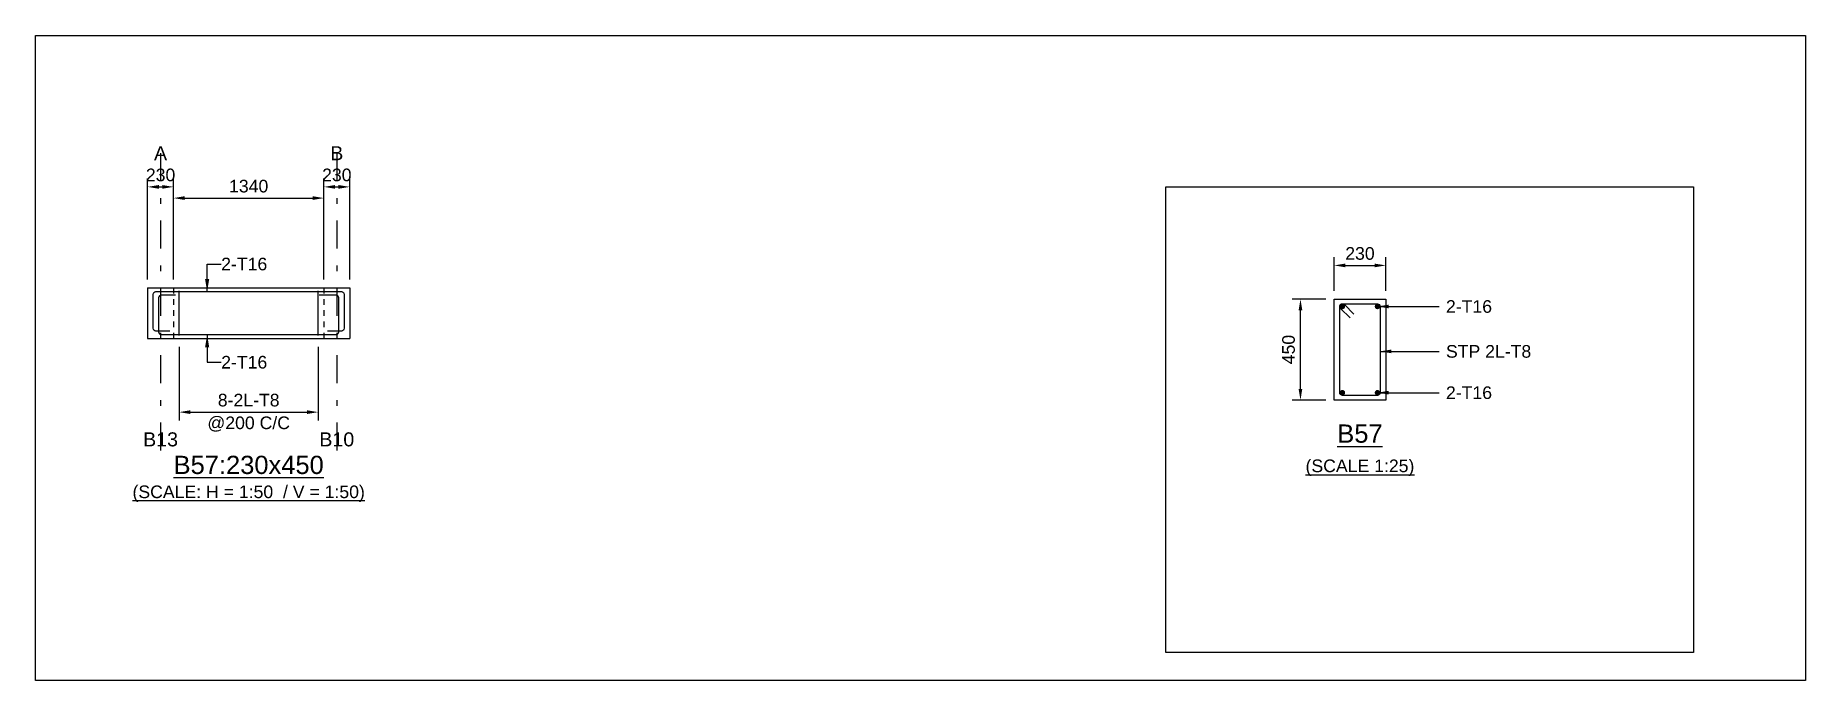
# Model space of a CAD drawing. Header units: inches. Extents: x -2000 to 143800, y -765100 to 3300.
# Drawn here: x -2000 to 29540, y -714600 to -703100 of the extents above; entities that cross this region are included whole.
import ezdxf
from ezdxf.enums import TextEntityAlignment as Align

# ---------------------------------------------------------------- set-up
doc = ezdxf.new("R2010")
doc.units = ezdxf.units.IN
doc.header["$LTSCALE"] = 1000
doc.header["$MEASUREMENT"] = 0
doc.linetypes.add('SCCenter', pattern=[1.2, 0.5, -0.3, 0.1, -0.3])
doc.linetypes.add('SCHidden', pattern=[0.2, 0.1, -0.1])
for name, color, linetype in [('Concrete Line', 2, 'Continuous'), ('Dimension', 31, 'Continuous'), ('Grid', 8, 'Continuous'), ('Labels', 4, 'Continuous'), ('Labels_Support', 4, 'Continuous'), ('Link', 225, 'Continuous'), ('Reinforcement', 4, 'Continuous'), ('Schedule Border', 60, 'Continuous'), ('Text', 31, 'Continuous'), ('Text_Scale', 31, 'Continuous')]:
    doc.layers.add(name, color=color, linetype=linetype)
doc.styles.add('SC-SansSerif', font='SansSerif')
doc.styles.get("Standard").update_dxf_attribs({"font": 'txt.shx'})
doc.dimstyles.new('SCBBSDimStyl', dxfattribs={"dimtxt": 225, "dimasz": 200, "dimexe": 150, "dimexo": 150, "dimgap": 100, "dimtad": 1, "dimtoh": 1, "dimdec": 0, "dimzin": 0, "dimdsep": 46, "dimtxsty": 'SC-SansSerif', "dimcen": 0.09, "dimclrd": 8, "dimclre": 8, "dimclrt": 31, "dimadec": 0, "dimazin": 0, "dimtfac": 1, "dimtdec": 0, "dimtix": 1, "dimtofl": 0, "dimtmove": 0, "dimatfit": 3, "dimfxl": 1, "dimtolj": 1, "dimtzin": 0, "dimarcsym": 0})
doc.dimstyles.get("Standard").update_dxf_attribs({"dimtxt": 0.18, "dimasz": 225, "dimexe": 0.18, "dimexo": 0.0625, "dimgap": 0.09, "dimtad": 0, "dimtih": 1, "dimtoh": 1, "dimdec": 4, "dimzin": 0, "dimdsep": 46, "dimtxsty": 'Standard', "dimcen": 0.09, "dimadec": 0, "dimazin": 0, "dimtfac": 1, "dimtdec": 4, "dimtofl": 0, "dimtmove": 0, "dimatfit": 3, "dimfxl": 1, "dimtolj": 1, "dimtzin": 0, "dimarcsym": 0})

msp = doc.modelspace()

# ---------------------------------------------------------------- texts
at = {"layer": 'Grid', "style": 'SC-SansSerif'}
for s, p in [('A', (230, -705200)), ('B', (3370, -705200))]:
    msp.add_text(s, height=250, dxfattribs=at).set_placement(p, align=Align.MIDDLE)
at = {"layer": 'Labels', "style": 'SC-SansSerif'}
msp.add_text('%%uB57', height=325, dxfattribs=at).set_placement((21600, -710200), align=Align.MIDDLE)
msp.add_text('%%uB57:230x450', height=325, dxfattribs=at).set_placement((1800, -711015), align=Align.BOTTOM_CENTER)
at = {"layer": 'Labels_Support', "style": 'SC-SansSerif'}
for s, p in [('B13', (230, -710500)), ('B10', (3370, -710500))]:
    msp.add_text(s, height=250, dxfattribs=at).set_placement(p, align=Align.BOTTOM_CENTER)
at = {"layer": 'Text', "style": 'SC-SansSerif'}
for s, p in [('2-T16', (1310, -707175)), ('2-T16', (23132, -707932)), ('STP 2L-T8', (23132, -708732)), ('2-T16', (1310, -708925)), ('2-T16', (23132, -709468))]:
    msp.add_text(s, height=225, dxfattribs=at).set_placement(p, align=Align.MIDDLE_LEFT)
msp.add_text('%%u(SCALE 1:25)', height=225, dxfattribs=at).set_placement((21600, -710800), align=Align.MIDDLE)
at = {"layer": 'Text_Scale', "style": 'SC-SansSerif'}
msp.add_text('%%u(SCALE: H = 1:50  / V = 1:50)', height=225, dxfattribs=at).set_placement((1800, -711415), align=Align.BOTTOM_CENTER)

# ---------------------------------------------------------------- blocks, each defined once
blk = doc.blocks.new('*D490')
at = {"color": 8, "linetype": 'ByBlock', "lineweight": -2}
for p, q in [((560, -708650), (560, -709965)), ((3040, -708650), (3040, -709965)), ((760, -709815), (2840, -709815))]:
    blk.add_line(p, q, dxfattribs=at)
at = {"color": 8}
for points in [[(560, -709815), (760, -709782), (760, -709848)], [(3040, -709815), (2840, -709848), (2840, -709782)]]:
    blk.add_solid(points, dxfattribs=at)
at = {"layer": 'DEFPOINTS', "color": 31}
for p in [(560, -708500), (3040, -708500), (560, -709815)]:
    blk.add_point(p, dxfattribs=at)
at = {"color": 31, "char_height": 225, "attachment_point": 5, "style": 'SC-SansSerif'}
for s, insert in [('\\A1;8-2L-T8', (1800, -709602)), ('\\A1;@200 C/C', (1800, -710028))]:
    blk.add_mtext(s, dxfattribs=dict(at, insert=insert))
blk = doc.blocks.new('*D491')
at = {"color": 8, "linetype": 'ByBlock', "lineweight": -2}
for p, q in [((21140, -707650), (21140, -707050)), ((22060, -707650), (22060, -707050)), ((21340, -707200), (21860, -707200))]:
    blk.add_line(p, q, dxfattribs=at)
at = {"color": 8}
for points in [[(21140, -707200), (21340, -707167), (21340, -707233)], [(22060, -707200), (21860, -707233), (21860, -707167)]]:
    blk.add_solid(points, dxfattribs=at)
at = {"layer": 'DEFPOINTS', "color": 31}
for p in [(21140, -707200), (21140, -707800), (22060, -707800)]:
    blk.add_point(p, dxfattribs=at)
at = {"color": 31, "insert": (21600, -706988), "char_height": 225, "attachment_point": 5, "style": 'SC-SansSerif'}
blk.add_mtext('\\A1;230', dxfattribs=at)
blk = doc.blocks.new('*D492')
at = {"color": 8, "linetype": 'ByBlock', "lineweight": -2}
for p, q in [((20990, -707800), (20390, -707800)), ((20540, -709400), (20540, -708000)), ((20990, -709600), (20390, -709600))]:
    blk.add_line(p, q, dxfattribs=at)
at = {"color": 8}
for points in [[(20540, -707800), (20573, -708000), (20507, -708000)], [(20540, -709600), (20507, -709400), (20573, -709400)]]:
    blk.add_solid(points, dxfattribs=at)
at = {"layer": 'DEFPOINTS', "color": 31}
for p in [(21140, -707800), (20540, -709600), (21140, -709600)]:
    blk.add_point(p, dxfattribs=at)
at = {"color": 31, "insert": (20328, -708700), "char_height": 225, "attachment_point": 5, "rotation": 90, "style": 'SC-SansSerif'}
blk.add_mtext('\\A1;450', dxfattribs=at)
blk = doc.blocks.new('*D493')
at = {"color": 8, "linetype": 'ByBlock', "lineweight": -2}
for p, q in [((460, -707450), (460, -705850)), ((3140, -707450), (3140, -705850)), ((660, -706000), (2940, -706000))]:
    blk.add_line(p, q, dxfattribs=at)
at = {"color": 8}
for points in [[(460, -706000), (660, -705967), (660, -706033)], [(3140, -706000), (2940, -706033), (2940, -705967)]]:
    blk.add_solid(points, dxfattribs=at)
at = {"layer": 'DEFPOINTS', "color": 31}
for p in [(460, -706000), (460, -707600), (3140, -707600)]:
    blk.add_point(p, dxfattribs=at)
at = {"color": 31, "insert": (1800, -705788), "char_height": 225, "attachment_point": 5, "style": 'SC-SansSerif'}
blk.add_mtext('\\A1;1340', dxfattribs=at)
blk = doc.blocks.new('*D494')
at = {"color": 8, "linetype": 'ByBlock', "lineweight": -2}
for p, q in [((0, -707450), (0, -705650)), ((200, -705800), (260, -705800)), ((460, -707450), (460, -705650))]:
    blk.add_line(p, q, dxfattribs=at)
at = {"color": 8}
for points in [[(0, -705800), (200, -705767), (200, -705833)], [(460, -705800), (260, -705833), (260, -705767)]]:
    blk.add_solid(points, dxfattribs=at)
at = {"layer": 'DEFPOINTS', "color": 31}
for p in [(0, -705800), (0, -707600), (460, -707600)]:
    blk.add_point(p, dxfattribs=at)
at = {"color": 31, "insert": (230, -705588), "char_height": 225, "attachment_point": 5, "style": 'SC-SansSerif'}
blk.add_mtext('\\A1;230', dxfattribs=at)
blk = doc.blocks.new('*D495')
at = {"color": 8, "linetype": 'ByBlock', "lineweight": -2}
for p, q in [((3140, -707450), (3140, -705650)), ((3340, -705800), (3400, -705800)), ((3600, -707450), (3600, -705650))]:
    blk.add_line(p, q, dxfattribs=at)
at = {"color": 8}
for points in [[(3140, -705800), (3340, -705767), (3340, -705833)], [(3600, -705800), (3400, -705833), (3400, -705767)]]:
    blk.add_solid(points, dxfattribs=at)
at = {"layer": 'DEFPOINTS', "color": 31}
for p in [(3140, -705800), (3140, -707600), (3600, -707600)]:
    blk.add_point(p, dxfattribs=at)
at = {"color": 31, "insert": (3370, -705588), "char_height": 225, "attachment_point": 5, "style": 'SC-SansSerif'}
blk.add_mtext('\\A1;230', dxfattribs=at)

# ---------------------------------------------------------------- dimensions: what is measured, and where the dimension line sits
at = {"layer": 'Dimension'}
for base, p1, p2, text, picture, middle in [((460, -705800), (0, -707600), (460, -707600), '230', '*D494', (230, -705800)), ((3600, -705800), (3140, -707600), (3600, -707600), '230', '*D495', (3370, -705800)), ((3140, -706000), (460, -707600), (3140, -707600), '1340', '*D493', (1800, -706000)), ((3040, -709815), (560, -708500), (3040, -708500), '8-2L-T8\\X@200 C/C', '*D490', (1800, -709815))]:
    dim = msp.add_linear_dim(base=base, p1=p1, p2=p2, text=text, dimstyle='SCBBSDimStyl', dxfattribs=at)
    dim.commit()
    dim.dimension.update_dxf_attribs({"geometry": picture, "text_midpoint": middle})
for base, p1, p2, angle, text, picture, middle in [((22060, -707200), (21140, -707800), (22060, -707800), 0, '230', '*D491', (21600, -707200)), ((20540, -707800), (21140, -709600), (21140, -707800), 90, '450', '*D492', (20540, -708700))]:
    dim = msp.add_linear_dim(base=base, p1=p1, p2=p2, angle=angle, text=text, dimstyle='SCBBSDimStyl', override={"dimjust": 0}, dxfattribs=at)
    dim.commit()
    dim.dimension.update_dxf_attribs({"geometry": picture, "text_midpoint": middle, "dimtype": 129})

# ---------------------------------------------------------------- linework, layer by layer
at = {"layer": 'Concrete Line'}
for points in [[(0, -707600), (460, -707600)], [(0, -707600), (0, -708500)], [(460, -707600), (3140, -707600)], [(3140, -707600), (3600, -707600)], [(3600, -707600), (3600, -708500)], [(0, -708500), (460, -708500)], [(460, -708500), (3140, -708500)], [(3140, -708500), (3600, -708500)]]:
    msp.add_lwpolyline(points, dxfattribs=at)
at = {"layer": 'Concrete Line', "color": 8, "linetype": 'SCHidden'}
for points in [[(460, -707600), (460, -708500)], [(3140, -707600), (3140, -708500)]]:
    msp.add_lwpolyline(points, dxfattribs=at)
at = {"layer": 'Concrete Line'}
msp.add_lwpolyline([(21140, -707800), (22060, -707800), (22060, -709600), (21140, -709600)], close=True, dxfattribs=at)
at = {"layer": 'Grid', "linetype": 'SCCenter'}
for p, q in [((230, -705200), (230, -710500)), ((3370, -705200), (3370, -710500))]:
    msp.add_line(p, q, dxfattribs=at)
at = {"layer": 'Grid'}
for centre in [(230, -705200), (3370, -705200)]:
    msp.add_circle(centre, 0, dxfattribs=at)
at = {"layer": 'Link'}
for p, q in [((560, -708450), (560, -707650)), ((3040, -708450), (3040, -707650))]:
    msp.add_line(p, q, dxfattribs=at)
msp.add_lwpolyline([(21423.8, -708135.6), (21254.1, -707965.9, -0.6681786), (21288, -707884), (21912, -707884, -0.4142136), (21960, -707932), (21960, -709468, -0.4142136), (21912, -709516), (21288, -709516, -0.4142136), (21240, -709468), (21240, -707932, -0.6681786), (21321.9, -707898.1), (21491.6, -708067.8)], format="xyb", dxfattribs=at)
at = {"layer": 'Reinforcement'}
for points in [[(398, -708370), (148, -708370, -0.4142136), (98, -708320), (98, -707716, -0.4142136), (148, -707666), (3452, -707666, -0.4142136), (3502, -707716), (3502, -708320, -0.4142136), (3452, -708370), (3202, -708370)], [(494, -707730), (244, -707730, 0.4142136), (194, -707780), (194, -708384, 0.4142136), (244, -708434), (3356, -708434, 0.4142136), (3406, -708384), (3406, -707780, 0.4142136), (3356, -707730), (3056, -707730)]]:
    msp.add_lwpolyline(points, format="xyb", dxfattribs=at)
at = {"layer": 'Reinforcement', "const_width": 48}
for points in [[(21264, -707932, 1), (21312, -707932, 1)], [(21888, -707932, 1), (21936, -707932, 1)], [(21264, -709468, 1), (21312, -709468, 1)], [(21888, -709468, 1), (21936, -709468, 1)]]:
    msp.add_lwpolyline(points, format="xyb", close=True, dxfattribs=at)
at = {"layer": 'Schedule Border'}
for points in [[(-2000, -703100), (29540, -703100), (29540, -714600), (-2000, -714600)], [(18140, -705800), (27540, -705800), (27540, -714100), (18140, -714100)]]:
    msp.add_lwpolyline(points, close=True, dxfattribs=at)

msp.set_redraw_order([(e.dxf.handle, doc.entitydb.next_handle()) for e in msp.query("TEXT MTEXT ATTDEF DIMENSION ARC_DIMENSION")])  # texts and dimensions are drawn at this point

# ---------------------------------------------------------------- leaders
at = {"layer": 'Dimension', "color": 8}
for points, dimstyle in [([(1060, -707666), (1060, -707175), (1310, -707175)], 'Standard'), ([(21912, -707932), (22412, -707932), (23012, -707932)], 'SCBBSDimStyl'), ([(1060, -708434), (1060, -708925), (1310, -708925)], 'Standard'), ([(21960, -708732), (23012, -708732)], 'SCBBSDimStyl'), ([(21912, -709468), (22412, -709468), (23012, -709468)], 'SCBBSDimStyl')]:
    msp.add_leader(points, dimstyle=dimstyle, dxfattribs=at)

doc.saveas('drawing.dxf')
